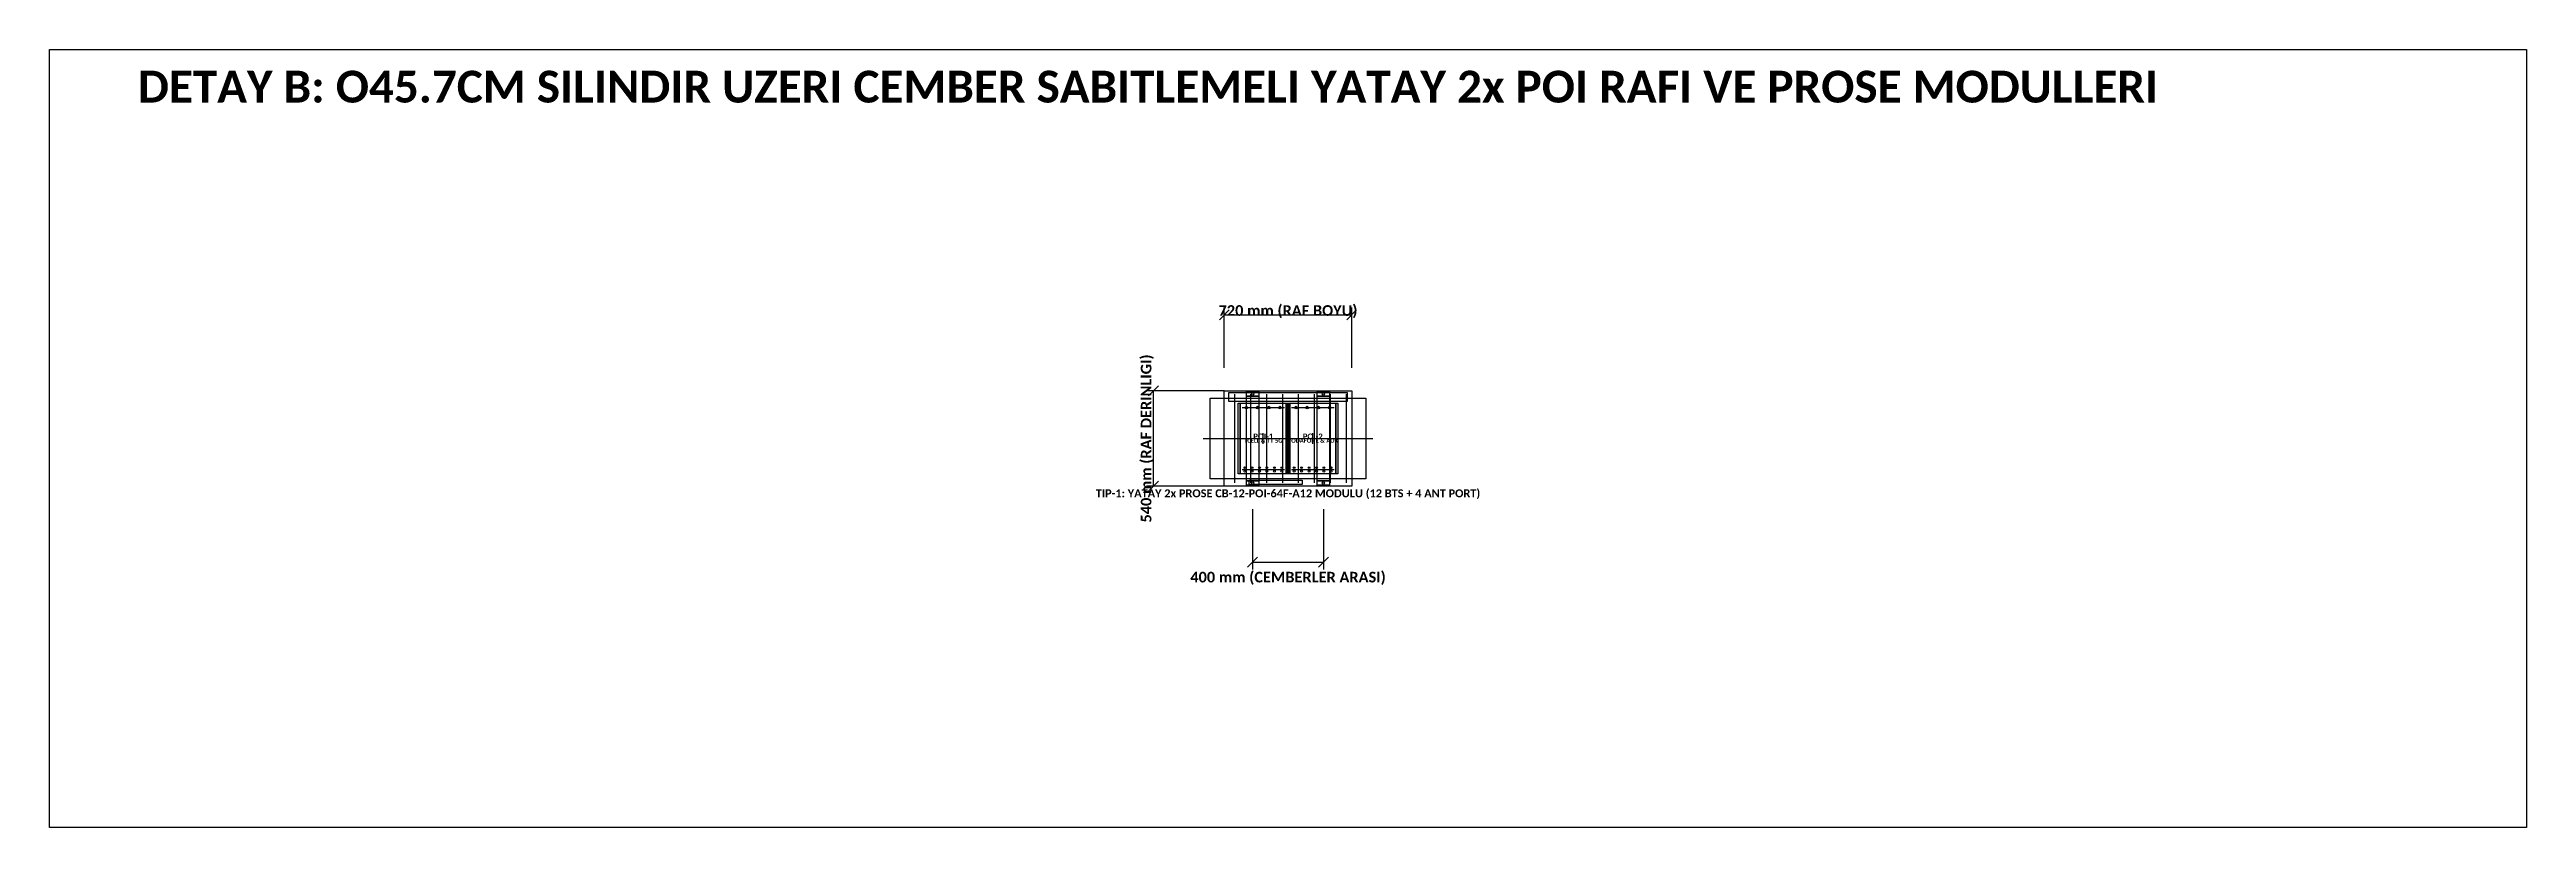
# Model space of a CAD drawing. Header units: millimetres. Extents: x -17300 to 15028, y -21450 to 26300.
# Drawn here: x 0 to 14000, y 11300 to 15700 of the extents above; entities that cross this region are included whole.
import ezdxf
from ezdxf.enums import TextEntityAlignment as Align

# ---------------------------------------------------------------- set-up
doc = ezdxf.new("R2010")
doc.units = ezdxf.units.MM
for name, color, linetype in [('EKP_POI_MODULLERI', 40, 'CONTINUOUS'), ('EKP_POI_TASIYICI_SASE', 30, 'CONTINUOUS'), ('METIN_BILGI', 7, 'CONTINUOUS'), ('MONTAJ_BORULARI', 2, 'CONTINUOUS'), ('OLCULER', 1, 'CONTINUOUS')]:
    doc.layers.add(name, color=color, linetype=linetype)
doc.styles.get("Standard").update_dxf_attribs({"font": 'calibrib.ttf'})

msp = doc.modelspace()

# ---------------------------------------------------------------- texts
at = {"layer": 'EKP_POI_MODULLERI'}
for s, height, p in [('TCELL & TT 5G', 24, (6860, 13488)), ('POI-1', 32, (6860, 13512)), ('VODAFONE & AUX', 24, (7140, 13488)), ('POI-2', 32, (7140, 13512))]:
    msp.add_text(s, height=height, dxfattribs=at).set_placement(p, align=Align.MIDDLE_CENTER)
at = {"layer": 'METIN_BILGI'}
msp.add_text('DETAY B: O45.7CM SILINDIR UZERI CEMBER SABITLEMELI YATAY 2x POI RAFI VE PROSE MODULLERI', height=180, dxfattribs=at).set_placement((500, 15400))
msp.add_text('TIP-1: YATAY 2x PROSE CB-12-POI-64F-A12 MODULU (12 BTS + 4 ANT PORT)', height=45, dxfattribs=at).set_placement((7000, 13190), align=Align.MIDDLE_CENTER)
at = {"layer": 'OLCULER'}
for s, p in [('720 mm (RAF BOYU)', (7000, 14224)), ('400 mm (CEMBERLER ARASI)', (7000, 12716))]:
    msp.add_text(s, height=60, dxfattribs=at).set_placement(p, align=Align.MIDDLE_CENTER)
msp.add_text('540 mm (RAF DERINLIGI)', height=60, rotation=90, dxfattribs=at).set_placement((6198, 13500), align=Align.MIDDLE_CENTER)

# ---------------------------------------------------------------- linework, layer by layer
at = {"layer": 'EKP_POI_MODULLERI'}
for p, q in [((6740, 13675), (6980, 13675)), ((7020, 13675), (7260, 13675)), ((6830, 13500), (6890, 13500)), ((6860, 13470), (6860, 13530)), ((7110, 13500), (7170, 13500)), ((7140, 13470), (7140, 13530)), ((6740, 13325), (6980, 13325)), ((7020, 13325), (7260, 13325))]:
    msp.add_line(p, q, dxfattribs=at)
for points in [[(6718, 13300), (6718, 13700), (6730, 13700), (6730, 13300)], [(6730, 13300), (6730, 13700), (6990, 13700), (6990, 13300)], [(6990, 13300), (6990, 13700), (7002, 13700), (7002, 13300)], [(6998, 13300), (6998, 13700), (7010, 13700), (7010, 13300)], [(7010, 13300), (7010, 13700), (7270, 13700), (7270, 13300)], [(7270, 13300), (7270, 13700), (7282, 13700), (7282, 13300)]]:
    msp.add_lwpolyline(points, close=True, dxfattribs=at)
for centre, radius in [((6765, 13675), 7), ((6828, 13675), 7), ((6892, 13675), 7), ((6955, 13675), 7), ((7045, 13675), 7), ((7108, 13675), 7), ((7172, 13675), 7), ((7235, 13675), 7), ((6755, 13335), 5), ((6755, 13315), 5), ((6797, 13335), 5), ((6797, 13315), 5), ((6839, 13335), 5), ((6839, 13315), 5), ((6881, 13335), 5), ((6881, 13315), 5), ((6923, 13335), 5), ((6923, 13315), 5), ((6965, 13335), 5), ((6965, 13315), 5), ((7035, 13335), 5), ((7035, 13315), 5), ((7077, 13335), 5), ((7077, 13315), 5), ((7119, 13335), 5), ((7119, 13315), 5), ((7161, 13335), 5), ((7161, 13315), 5), ((7203, 13335), 5), ((7203, 13315), 5), ((7245, 13335), 5), ((7245, 13315), 5)]:
    msp.add_circle(centre, radius, dxfattribs=at)
at = {"layer": 'EKP_POI_TASIYICI_SASE'}
for p, q in [((6700, 13250), (6700, 13750)), ((6790, 13250), (6790, 13750)), ((6880, 13250), (6880, 13750)), ((6970, 13250), (6970, 13750)), ((7060, 13250), (7060, 13750)), ((7150, 13250), (7150, 13750)), ((7240, 13250), (7240, 13750)), ((7330, 13250), (7330, 13750))]:
    msp.add_line(p, q, dxfattribs=at)
for points in [[(6640, 13230), (6640, 13770), (7360, 13770), (7360, 13230)], [(6665, 13710), (6665, 13760), (7335, 13760), (7335, 13710)], [(6765, 13740), (6765, 13764), (6835, 13764), (6835, 13740)], [(6765, 13260), (6765, 13740), (6835, 13740), (6835, 13260)], [(7165, 13740), (7165, 13764), (7235, 13764), (7235, 13740)], [(7165, 13260), (7165, 13740), (7235, 13740), (7235, 13260)], [(6765, 13236), (6765, 13260), (6835, 13260), (6835, 13236)], [(6780, 13240), (6780, 13265), (7080, 13265), (7080, 13240)], [(7165, 13236), (7165, 13260), (7235, 13260), (7235, 13236)]]:
    msp.add_lwpolyline(points, close=True, dxfattribs=at)
for centre in [(6800, 13752), (7200, 13752), (6800, 13248), (7200, 13248)]:
    msp.add_circle(centre, 6, dxfattribs=at)
at = {"layer": 'METIN_BILGI'}
msp.add_lwpolyline([(0, 11300), (0, 15700), (14000, 15700), (14000, 11300)], close=True, dxfattribs=at)
at = {"layer": 'MONTAJ_BORULARI'}
msp.add_line((6520, 13500), (7480, 13500), dxfattribs=at)
msp.add_lwpolyline([(6560, 13272), (6560, 13728), (7440, 13728), (7440, 13272)], close=True, dxfattribs=at)
at = {"layer": 'OLCULER'}
for p, q in [((6612, 14172), (6668, 14228)), ((6640, 13900), (6640, 14240)), ((6640, 14200), (7360, 14200)), ((7332, 14172), (7388, 14228)), ((7360, 13900), (7360, 14240)), ((6640, 13770), (6200, 13770)), ((6212, 13742), (6268, 13798)), ((6240, 13230), (6240, 13770)), ((6640, 13230), (6200, 13230)), ((6212, 13202), (6268, 13258)), ((6800, 13100), (6800, 12760)), ((7200, 13100), (7200, 12760)), ((6772, 12772), (6828, 12828)), ((6800, 12800), (7200, 12800)), ((7172, 12772), (7228, 12828))]:
    msp.add_line(p, q, dxfattribs=at)

msp.set_redraw_order([(e.dxf.handle, doc.entitydb.next_handle()) for e in msp.query("TEXT MTEXT ATTDEF DIMENSION ARC_DIMENSION")])  # texts and dimensions are drawn at this point

doc.saveas('drawing.dxf')
